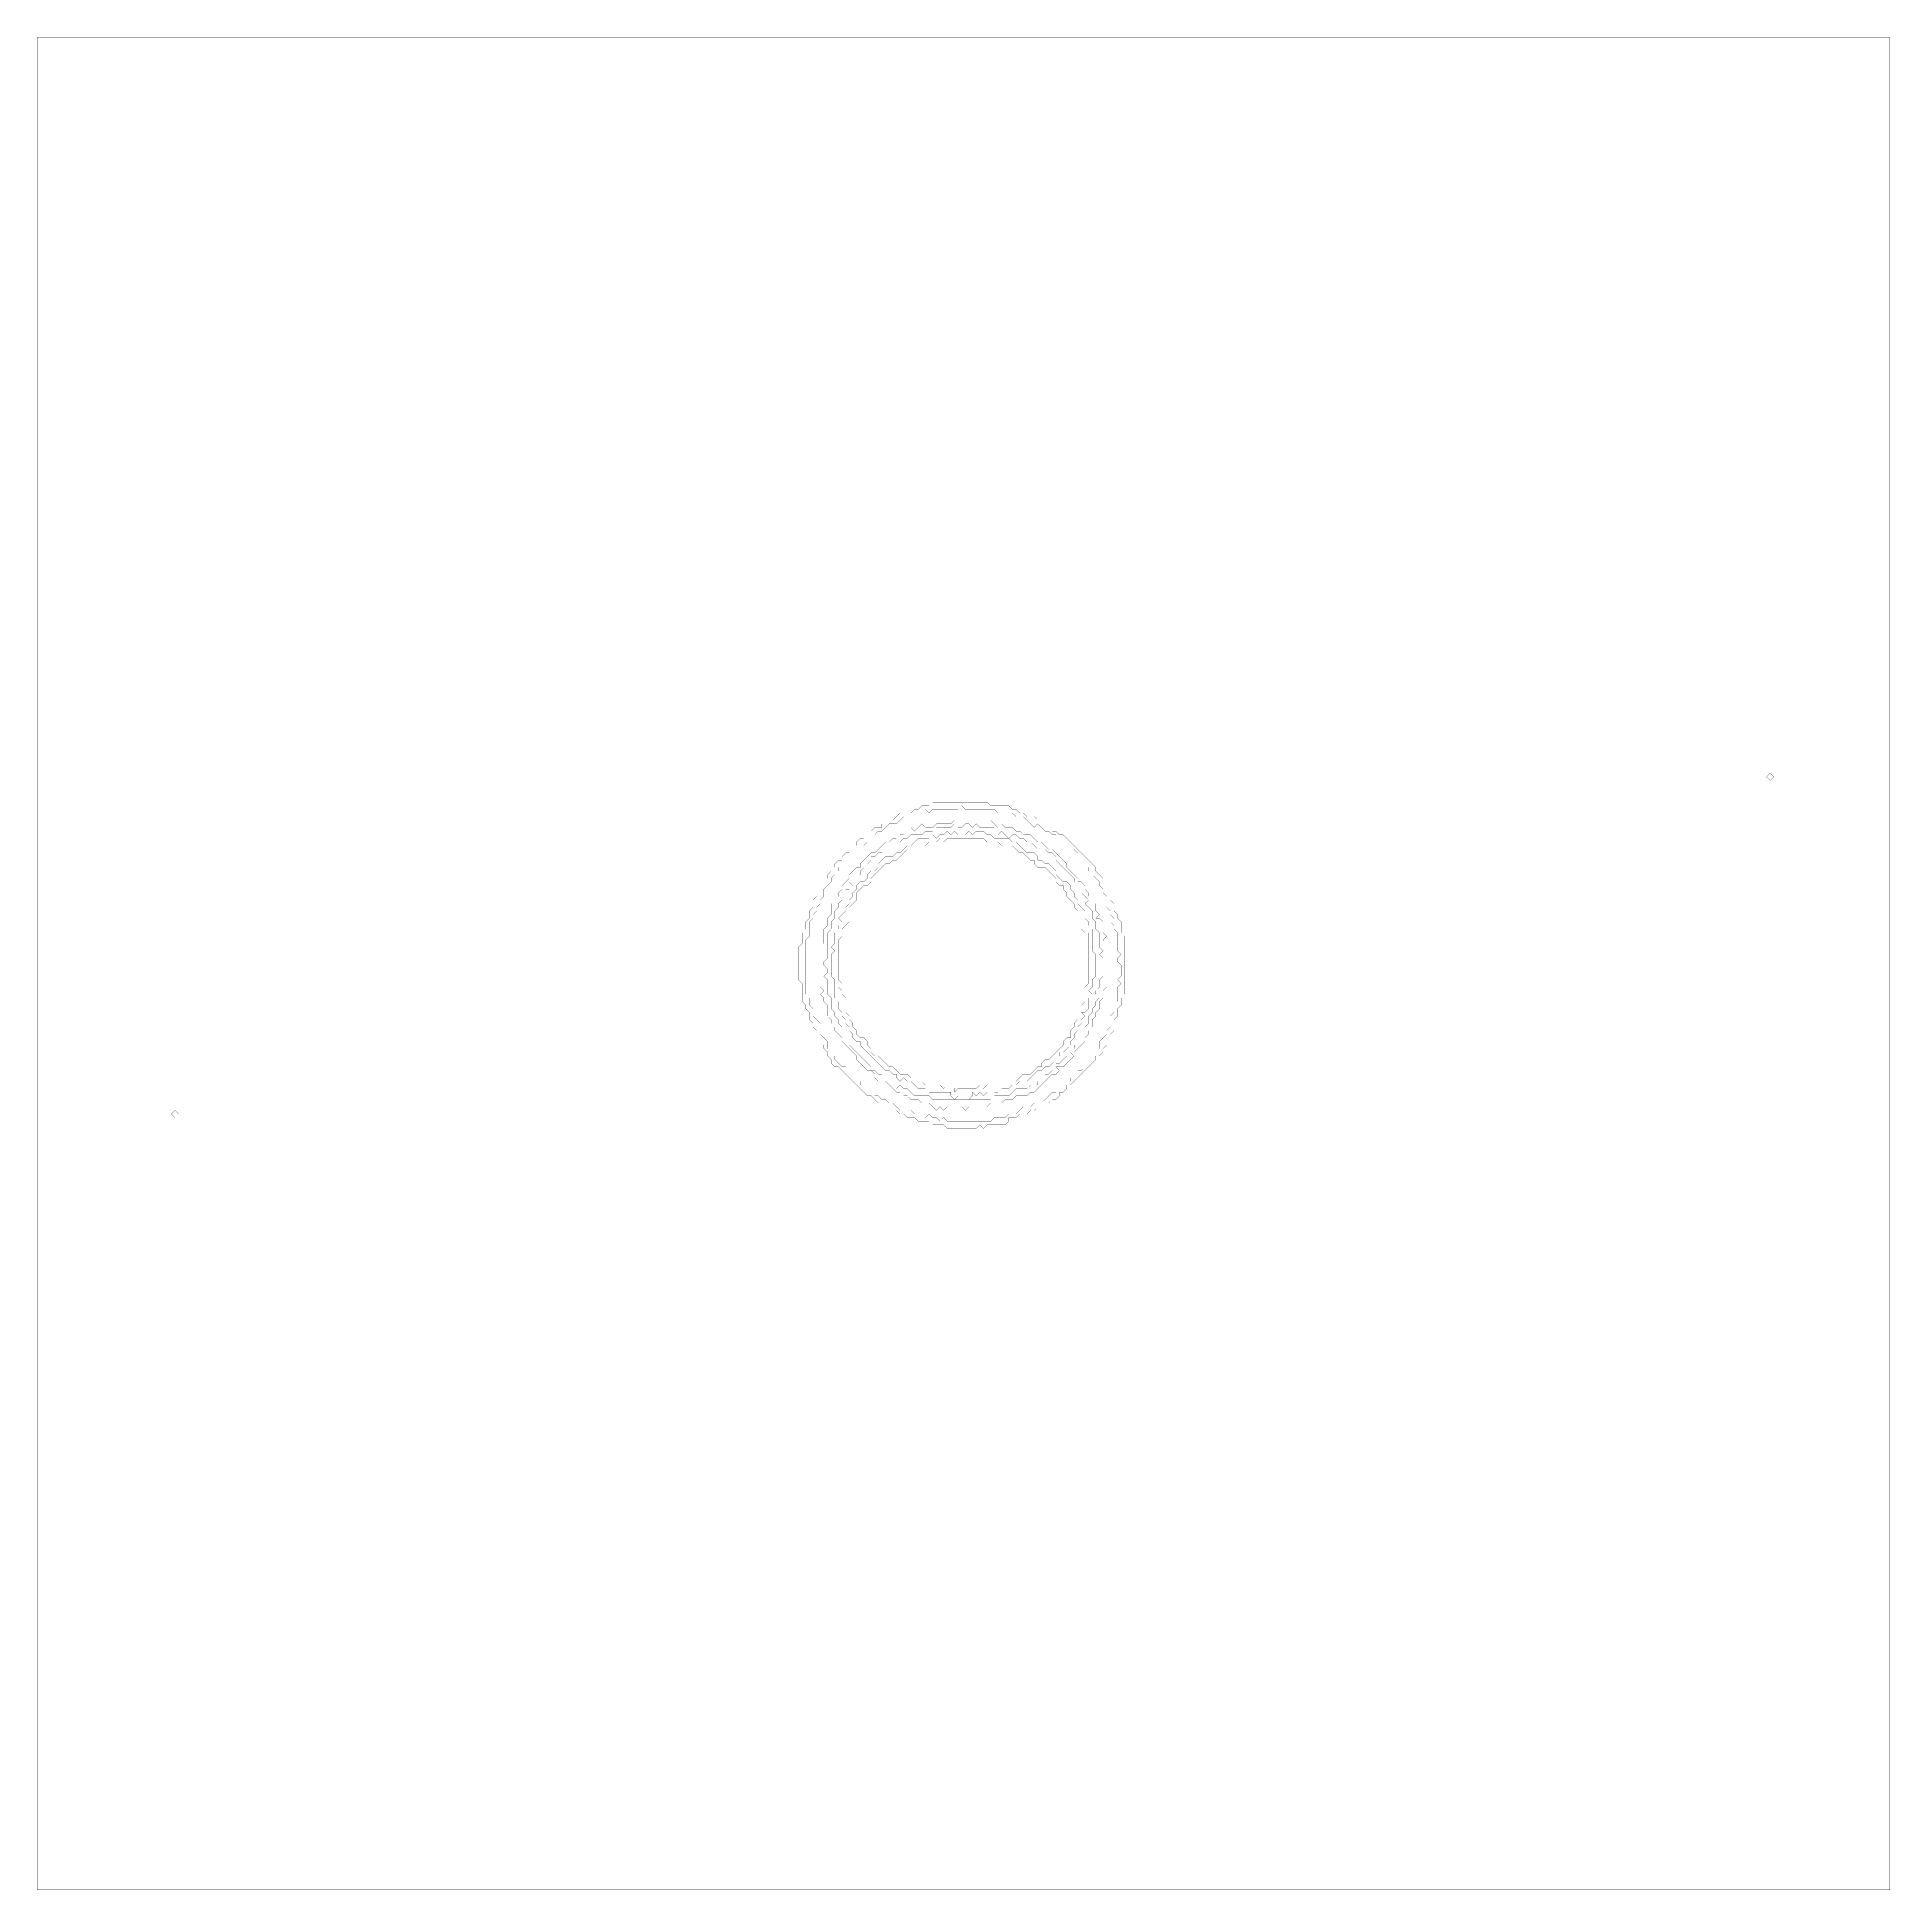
# Model space of a CAD drawing. Header units: metres. Extents: x 0 to 4996, y -4996 to 0.
import ezdxf

# ---------------------------------------------------------------- set-up
doc = ezdxf.new("R2010")
doc.units = ezdxf.units.M
doc.layers.add('conductor', color=1, linetype='Continuous')
doc.layers.add('substrate', color=5, linetype='Continuous')

msp = doc.modelspace()

# ---------------------------------------------------------------- linework, layer by layer
at = {"layer": 'conductor', "const_width": 0.5}
for points in [[(2493.2, -2072.8), (2483.4, -2082.6), (2473.7, -2082.6), (2463.9, -2082.6), (2454.1, -2082.6), (2444.3, -2082.6), (2434.6, -2082.6), (2424.8, -2082.6), (2415, -2082.6), (2405.2, -2092.4), (2395.4, -2082.6), (2385.7, -2092.4), (2375.9, -2102.1), (2366.1, -2102.1), (2356.3, -2102.1), (2346.6, -2102.1), (2336.8, -2102.1), (2327, -2111.9), (2317.2, -2121.7), (2307.5, -2121.7), (2297.7, -2121.7), (2287.9, -2131.5), (2278.1, -2141.2), (2268.3, -2141.2), (2258.6, -2151), (2248.8, -2160.8), (2239, -2170.6), (2229.2, -2180.3), (2219.5, -2180.3), (2209.7, -2190.1), (2199.9, -2199.9), (2190.1, -2209.7), (2180.3, -2219.5), (2170.6, -2229.2), (2160.8, -2239), (2160.8, -2248.8), (2151, -2258.6), (2141.2, -2268.3), (2141.2, -2278.1), (2131.5, -2287.9), (2121.7, -2297.7), (2121.7, -2307.5), (2121.7, -2317.2), (2111.9, -2327), (2111.9, -2336.8), (2102.1, -2346.6), (2102.1, -2356.3), (2092.4, -2366.1), (2092.4, -2375.9), (2082.6, -2385.7), (2082.6, -2395.4), (2082.6, -2405.2), (2082.6, -2415), (2082.6, -2424.8), (2072.8, -2434.6), (2072.8, -2444.3), (2072.8, -2454.1), (2072.8, -2463.9), (2072.8, -2473.7), (2072.8, -2483.4), (2072.8, -2493.2), (2072.8, -2503), (2072.8, -2512.8), (2072.8, -2522.6), (2072.8, -2532.3), (2072.8, -2542.1), (2072.8, -2551.9), (2072.8, -2561.7), (2072.8, -2571.4), (2072.8, -2581.2), (2082.6, -2591), (2082.6, -2600.8), (2082.6, -2610.6), (2092.4, -2620.3), (2092.4, -2630.1), (2092.4, -2639.9), (2102.1, -2649.7), (2111.9, -2659.4), (2111.9, -2669.2), (2111.9, -2679), (2111.9, -2688.8), (2121.7, -2698.5), (2131.5, -2708.3), (2131.5, -2718.1), (2131.5, -2727.9), (2141.2, -2737.7), (2151, -2747.4), (2151, -2757.2), (2160.8, -2767), (2170.6, -2776.8), (2180.3, -2776.8), (2190.1, -2786.5), (2199.9, -2796.3), (2209.7, -2806.1), (2219.5, -2815.9), (2219.5, -2825.7), (2229.2, -2825.7), (2239, -2835.4), (2248.8, -2845.2), (2258.6, -2855), (2268.3, -2855), (2278.1, -2864.8), (2287.9, -2864.8), (2297.7, -2874.5), (2307.5, -2874.5), (2317.2, -2884.3), (2327, -2894.1), (2336.8, -2894.1), (2346.6, -2894.1), (2356.3, -2894.1), (2366.1, -2903.9), (2375.9, -2903.9), (2385.7, -2903.9), (2395.4, -2913.6), (2405.2, -2903.9), (2415, -2913.6), (2424.8, -2913.6), (2434.6, -2923.4), (2444.3, -2913.6), (2454.1, -2923.4), (2463.9, -2923.4), (2473.7, -2923.4), (2483.4, -2923.4), (2493.2, -2923.4), (2503, -2923.4), (2512.8, -2923.4), (2522.6, -2923.4), (2532.3, -2923.4), (2542.1, -2923.4), (2551.9, -2923.4), (2561.7, -2923.4), (2571.4, -2923.4), (2581.2, -2913.6), (2591, -2913.6), (2600.8, -2913.6), (2610.6, -2913.6), (2620.3, -2903.9), (2630.1, -2903.9), (2639.9, -2903.9), (2649.7, -2894.1), (2659.4, -2884.3), (2669.2, -2884.3), (2679, -2884.3), (2688.8, -2874.5), (2698.5, -2874.5), (2708.3, -2874.5), (2718.1, -2864.8), (2727.9, -2855), (2737.7, -2845.2), (2747.4, -2845.2), (2757.2, -2835.4), (2767, -2825.7), (2776.8, -2815.9), (2786.5, -2815.9), (2786.5, -2806.1), (2796.3, -2796.3), (2806.1, -2786.5), (2815.9, -2786.5), (2825.7, -2776.8), (2825.7, -2767), (2835.4, -2757.2), (2845.2, -2747.4), (2855, -2737.7), (2864.8, -2727.9), (2864.8, -2718.1), (2864.8, -2708.3), (2874.5, -2698.5), (2884.3, -2688.8), (2884.3, -2679), (2894.1, -2669.2), (2894.1, -2659.4), (2894.1, -2649.7), (2894.1, -2639.9), (2903.9, -2630.1), (2903.9, -2620.3), (2903.9, -2610.6), (2913.6, -2600.8), (2913.6, -2591), (2913.6, -2581.2), (2913.6, -2571.4), (2913.6, -2561.7), (2923.4, -2551.9), (2913.6, -2542.1), (2923.4, -2532.3), (2923.4, -2522.6), (2923.4, -2512.8), (2923.4, -2503), (2913.6, -2493.2), (2913.6, -2483.4), (2923.4, -2473.7), (2913.6, -2463.9), (2913.6, -2454.1), (2913.6, -2444.3), (2913.6, -2434.6), (2913.6, -2424.8), (2913.6, -2415), (2903.9, -2405.2), (2903.9, -2395.4), (2894.1, -2385.7), (2903.9, -2375.9), (2894.1, -2366.1), (2894.1, -2356.3), (2884.3, -2346.6), (2884.3, -2336.8), (2884.3, -2327), (2884.3, -2317.2), (2874.5, -2307.5), (2874.5, -2297.7), (2864.8, -2287.9), (2864.8, -2278.1), (2855, -2268.3), (2845.2, -2258.6), (2835.4, -2248.8), (2835.4, -2239), (2825.7, -2229.2), (2815.9, -2219.5), (2806.1, -2209.7), (2806.1, -2199.9), (2796.3, -2190.1), (2786.5, -2190.1), (2776.8, -2180.3), (2767, -2170.6), (2757.2, -2160.8), (2747.4, -2151), (2737.7, -2151), (2727.9, -2141.2), (2718.1, -2141.2), (2708.3, -2131.5), (2698.5, -2121.7), (2688.8, -2131.5), (2679, -2121.7), (2669.2, -2111.9), (2659.4, -2102.1), (2649.7, -2102.1), (2639.9, -2102.1), (2630.1, -2092.4), (2620.3, -2092.4), (2610.6, -2092.4), (2600.8, -2092.4), (2591, -2092.4), (2581.2, -2082.6), (2571.4, -2082.6), (2561.7, -2082.6), (2551.9, -2082.6), (2542.1, -2082.6), (2532.3, -2082.6), (2522.6, -2082.6), (2512.8, -2082.6), (2503, -2082.6)], [(2463.9, -2121.7), (2473.7, -2111.9), (2483.4, -2111.9), (2493.2, -2111.9), (2503, -2111.9), (2512.8, -2111.9), (2522.6, -2111.9), (2532.3, -2111.9), (2542.1, -2111.9), (2551.9, -2111.9), (2561.7, -2111.9), (2571.4, -2111.9), (2581.2, -2121.7), (2591, -2131.5), (2600.8, -2121.7), (2610.6, -2131.5), (2620.3, -2131.5), (2630.1, -2131.5), (2639.9, -2141.2), (2649.7, -2141.2), (2659.4, -2151), (2669.2, -2151), (2679, -2151), (2688.8, -2160.8), (2698.5, -2170.6), (2708.3, -2170.6), (2718.1, -2180.3), (2727.9, -2190.1), (2737.7, -2190.1), (2747.4, -2199.9), (2757.2, -2209.7), (2767, -2219.5), (2776.8, -2229.2), (2776.8, -2239), (2786.5, -2248.8), (2796.3, -2258.6), (2806.1, -2268.3), (2806.1, -2278.1), (2815.9, -2278.1), (2825.7, -2287.9), (2825.7, -2297.7), (2835.4, -2307.5), (2835.4, -2317.2), (2845.2, -2327), (2855, -2336.8), (2855, -2346.6), (2855, -2356.3), (2864.8, -2366.1), (2855, -2375.9), (2864.8, -2375.9), (2874.5, -2385.7), (2874.5, -2395.4), (2874.5, -2405.2), (2874.5, -2415), (2884.3, -2424.8), (2874.5, -2434.6), (2884.3, -2444.3), (2884.3, -2454.1), (2884.3, -2463.9), (2884.3, -2473.7), (2884.3, -2483.4), (2884.3, -2493.2), (2884.3, -2503), (2884.3, -2512.8), (2884.3, -2522.6), (2884.3, -2532.3), (2884.3, -2542.1), (2884.3, -2551.9), (2884.3, -2561.7), (2874.5, -2571.4), (2874.5, -2581.2), (2874.5, -2591), (2864.8, -2600.8), (2864.8, -2610.6), (2864.8, -2620.3), (2855, -2630.1), (2855, -2639.9), (2845.2, -2649.7), (2845.2, -2659.4), (2845.2, -2669.2), (2835.4, -2679), (2835.4, -2688.8), (2825.7, -2698.5), (2825.7, -2708.3), (2815.9, -2718.1), (2806.1, -2727.9), (2796.3, -2737.7), (2786.5, -2737.7), (2796.3, -2747.4), (2786.5, -2757.2), (2776.8, -2767), (2767, -2776.8), (2757.2, -2776.8), (2747.4, -2776.8), (2757.2, -2786.5), (2747.4, -2796.3), (2737.7, -2796.3), (2727.9, -2806.1), (2718.1, -2815.9), (2708.3, -2825.7), (2698.5, -2835.4), (2688.8, -2845.2), (2679, -2845.2), (2669.2, -2855), (2659.4, -2855), (2649.7, -2855), (2639.9, -2855), (2630.1, -2864.8), (2620.3, -2864.8), (2610.6, -2864.8), (2600.8, -2874.5), (2591, -2874.5), (2581.2, -2874.5), (2571.4, -2874.5), (2561.7, -2884.3), (2551.9, -2884.3), (2542.1, -2884.3), (2532.3, -2884.3), (2522.6, -2884.3), (2512.8, -2884.3), (2503, -2894.1), (2493.2, -2884.3), (2483.4, -2884.3), (2473.7, -2884.3), (2463.9, -2894.1), (2454.1, -2884.3), (2444.3, -2894.1), (2434.6, -2884.3), (2424.8, -2894.1), (2415, -2884.3), (2405.2, -2874.5), (2395.4, -2874.5), (2385.7, -2874.5), (2375.9, -2864.8), (2366.1, -2864.8), (2356.3, -2864.8), (2346.6, -2855), (2336.8, -2855), (2327, -2845.2), (2317.2, -2845.2), (2307.5, -2835.4), (2297.7, -2825.7), (2287.9, -2815.9), (2278.1, -2815.9), (2268.3, -2815.9), (2258.6, -2806.1), (2258.6, -2796.3), (2248.8, -2786.5), (2239, -2786.5), (2229.2, -2776.8), (2219.5, -2767), (2209.7, -2757.2), (2209.7, -2747.4), (2199.9, -2737.7), (2190.1, -2727.9), (2180.3, -2718.1), (2170.6, -2708.3), (2170.6, -2698.5), (2160.8, -2688.8), (2151, -2679), (2151, -2669.2), (2141.2, -2659.4), (2141.2, -2649.7), (2131.5, -2639.9), (2131.5, -2630.1), (2131.5, -2620.3), (2131.5, -2610.6), (2121.7, -2600.8), (2121.7, -2591), (2111.9, -2581.2), (2121.7, -2571.4), (2111.9, -2561.7), (2111.9, -2551.9), (2111.9, -2542.1), (2111.9, -2532.3), (2111.9, -2522.6), (2111.9, -2512.8), (2111.9, -2503), (2111.9, -2493.2), (2111.9, -2483.4), (2111.9, -2473.7), (2111.9, -2463.9), (2111.9, -2454.1), (2121.7, -2444.3), (2121.7, -2434.6), (2121.7, -2424.8), (2121.7, -2415), (2121.7, -2405.2), (2131.5, -2395.4), (2131.5, -2385.7), (2131.5, -2375.9), (2141.2, -2366.1), (2141.2, -2356.3), (2141.2, -2346.6), (2141.2, -2336.8), (2151, -2327), (2160.8, -2317.2), (2160.8, -2307.5), (2170.6, -2297.7), (2170.6, -2287.9), (2180.3, -2278.1), (2190.1, -2268.3), (2190.1, -2258.6), (2199.9, -2248.8), (2209.7, -2239), (2219.5, -2239), (2219.5, -2229.2), (2229.2, -2219.5), (2239, -2209.7), (2248.8, -2199.9), (2258.6, -2199.9), (2268.3, -2190.1), (2278.1, -2180.3), (2287.9, -2170.6), (2297.7, -2170.6), (2307.5, -2160.8), (2317.2, -2160.8), (2327, -2151), (2336.8, -2151), (2346.6, -2141.2), (2356.3, -2131.5), (2366.1, -2141.2), (2375.9, -2131.5), (2385.7, -2121.7), (2395.4, -2131.5), (2405.2, -2131.5), (2415, -2131.5), (2424.8, -2121.7), (2434.6, -2121.7), (2444.3, -2121.7), (2454.1, -2121.7)], [(2434.6, -2160.8), (2424.8, -2170.6), (2415, -2170.6), (2405.2, -2170.6), (2395.4, -2180.3), (2385.7, -2180.3), (2375.9, -2180.3), (2366.1, -2190.1), (2356.3, -2190.1), (2346.6, -2190.1), (2336.8, -2199.9), (2327, -2209.7), (2317.2, -2219.5), (2307.5, -2219.5), (2297.7, -2229.2), (2287.9, -2229.2), (2278.1, -2239), (2268.3, -2248.8), (2258.6, -2258.6), (2248.8, -2268.3), (2248.8, -2278.1), (2239, -2287.9), (2229.2, -2287.9), (2219.5, -2297.7), (2209.7, -2307.5), (2209.7, -2317.2), (2209.7, -2327), (2199.9, -2336.8), (2190.1, -2346.6), (2190.1, -2356.3), (2190.1, -2366.1), (2180.3, -2375.9), (2190.1, -2385.7), (2180.3, -2395.4), (2170.6, -2405.2), (2170.6, -2415), (2170.6, -2424.8), (2160.8, -2434.6), (2160.8, -2444.3), (2160.8, -2454.1), (2160.8, -2463.9), (2160.8, -2473.7), (2160.8, -2483.4), (2160.8, -2493.2), (2160.8, -2503), (2160.8, -2512.8), (2160.8, -2522.6), (2160.8, -2532.3), (2160.8, -2542.1), (2170.6, -2551.9), (2160.8, -2561.7), (2170.6, -2571.4), (2170.6, -2581.2), (2180.3, -2591), (2180.3, -2600.8), (2180.3, -2610.6), (2180.3, -2620.3), (2180.3, -2630.1), (2190.1, -2639.9), (2190.1, -2649.7), (2199.9, -2659.4), (2199.9, -2669.2), (2209.7, -2679), (2209.7, -2688.8), (2219.5, -2698.5), (2229.2, -2698.5), (2239, -2708.3), (2239, -2718.1), (2248.8, -2727.9), (2248.8, -2737.7), (2258.6, -2747.4), (2268.3, -2747.4), (2278.1, -2757.2), (2287.9, -2767), (2297.7, -2776.8), (2307.5, -2776.8), (2317.2, -2786.5), (2327, -2796.3), (2336.8, -2796.3), (2346.6, -2796.3), (2356.3, -2806.1), (2366.1, -2806.1), (2375.9, -2806.1), (2385.7, -2815.9), (2395.4, -2825.7), (2405.2, -2825.7), (2415, -2825.7), (2424.8, -2825.7), (2434.6, -2825.7), (2444.3, -2835.4), (2454.1, -2825.7), (2463.9, -2825.7), (2473.7, -2835.4), (2473.7, -2845.2), (2483.4, -2835.4), (2493.2, -2835.4), (2503, -2835.4), (2512.8, -2835.4), (2522.6, -2835.4), (2532.3, -2835.4), (2542.1, -2825.7), (2551.9, -2835.4), (2561.7, -2825.7), (2571.4, -2825.7), (2581.2, -2825.7), (2591, -2825.7), (2600.8, -2825.7), (2610.6, -2825.7), (2620.3, -2815.9), (2630.1, -2815.9), (2639.9, -2815.9), (2649.7, -2806.1), (2659.4, -2796.3), (2669.2, -2796.3), (2679, -2796.3), (2688.8, -2786.5), (2698.5, -2776.8), (2708.3, -2776.8), (2708.3, -2767), (2718.1, -2757.2), (2727.9, -2757.2), (2737.7, -2747.4), (2747.4, -2737.7), (2757.2, -2727.9), (2767, -2718.1), (2767, -2708.3), (2776.8, -2698.5), (2786.5, -2698.5), (2786.5, -2688.8), (2786.5, -2679), (2796.3, -2669.2), (2796.3, -2659.4), (2806.1, -2649.7), (2806.1, -2639.9), (2806.1, -2630.1), (2815.9, -2620.3), (2815.9, -2610.6), (2825.7, -2600.8), (2825.7, -2591), (2825.7, -2581.2), (2825.7, -2571.4), (2825.7, -2561.7), (2835.4, -2551.9), (2835.4, -2542.1), (2835.4, -2532.3), (2835.4, -2522.6), (2835.4, -2512.8), (2835.4, -2503), (2835.4, -2493.2), (2835.4, -2483.4), (2835.4, -2473.7), (2835.4, -2463.9), (2835.4, -2454.1), (2835.4, -2444.3), (2835.4, -2434.6), (2835.4, -2424.8), (2835.4, -2415), (2825.7, -2415), (2815.9, -2405.2), (2815.9, -2395.4), (2815.9, -2385.7), (2815.9, -2375.9), (2806.1, -2366.1), (2806.1, -2356.3), (2796.3, -2346.6), (2796.3, -2336.8), (2786.5, -2327), (2776.8, -2317.2), (2776.8, -2307.5), (2767, -2297.7), (2767, -2287.9), (2757.2, -2287.9), (2747.4, -2278.1), (2747.4, -2268.3), (2737.7, -2258.6), (2727.9, -2248.8), (2718.1, -2239), (2708.3, -2239), (2698.5, -2239), (2688.8, -2229.2), (2688.8, -2219.5), (2679, -2219.5), (2669.2, -2209.7), (2659.4, -2199.9), (2649.7, -2199.9), (2639.9, -2190.1), (2630.1, -2180.3), (2620.3, -2180.3), (2610.6, -2180.3), (2600.8, -2180.3), (2591, -2170.6), (2581.2, -2170.6), (2571.4, -2170.6), (2561.7, -2170.6), (2551.9, -2160.8), (2542.1, -2160.8), (2532.3, -2160.8), (2522.6, -2160.8), (2512.8, -2160.8), (2503, -2160.8), (2493.2, -2160.8), (2483.4, -2160.8), (2473.7, -2160.8), (2463.9, -2160.8), (2454.1, -2160.8), (2444.3, -2170.6)]]:
    msp.add_lwpolyline(points, close=True, dxfattribs=at)
at = {"layer": 'substrate', "const_width": 0.5}
for points in [[(0, 0), (0, -9.8), (0, -19.6), (0, -29.3), (0, -39.1), (0, -48.9), (0, -58.7), (0, -68.4), (0, -78.2), (0, -88), (0, -97.8), (0, -107.6), (0, -117.3), (0, -127.1), (0, -136.9), (0, -146.7), (0, -156.4), (0, -166.2), (0, -176), (0, -185.8), (0, -195.5), (0, -205.3), (0, -215.1), (0, -224.9), (0, -234.7), (0, -244.4), (0, -254.2), (0, -264), (0, -273.8), (0, -283.5), (0, -293.3), (0, -303.1), (0, -312.9), (0, -322.7), (0, -332.4), (0, -342.2), (0, -352), (0, -361.8), (0, -371.5), (0, -381.3), (0, -391.1), (0, -400.9), (0, -410.6), (0, -420.4), (0, -430.2), (0, -440), (0, -449.8), (0, -459.5), (0, -469.3), (0, -479.1), (0, -488.9), (0, -498.6), (0, -508.4), (0, -518.2), (0, -528), (0, -537.8), (0, -547.5), (0, -557.3), (0, -567.1), (0, -576.9), (0, -586.6), (0, -596.4), (0, -606.2), (0, -616), (0, -625.8), (0, -635.5), (0, -645.3), (0, -655.1), (0, -664.9), (0, -674.6), (0, -684.4), (0, -694.2), (0, -704), (0, -713.7), (0, -723.5), (0, -733.3), (0, -743.1), (0, -752.9), (0, -762.6), (0, -772.4), (0, -782.2), (0, -792), (0, -801.7), (0, -811.5), (0, -821.3), (0, -831.1), (0, -840.9), (0, -850.6), (0, -860.4), (0, -870.2), (0, -880), (0, -889.7), (0, -899.5), (0, -909.3), (0, -919.1), (0, -928.8), (0, -938.6), (0, -948.4), (0, -958.2), (0, -968), (0, -977.7), (0, -987.5), (0, -997.3), (0, -1007.1), (0, -1016.8), (0, -1026.6), (0, -1036.4), (0, -1046.2), (0, -1056), (0, -1065.7), (0, -1075.5), (0, -1085.3), (0, -1095.1), (0, -1104.8), (0, -1114.6), (0, -1124.4), (0, -1134.2), (0, -1143.9), (0, -1153.7), (0, -1163.5), (0, -1173.3), (0, -1183.1), (0, -1192.8), (0, -1202.6), (0, -1212.4), (0, -1222.2), (0, -1231.9), (0, -1241.7), (0, -1251.5), (0, -1261.3), (0, -1271.1), (0, -1280.8), (0, -1290.6), (0, -1300.4), (0, -1310.2), (0, -1319.9), (0, -1329.7), (0, -1339.5), (0, -1349.3), (0, -1359.1), (0, -1368.8), (0, -1378.6), (0, -1388.4), (0, -1398.2), (0, -1407.9), (0, -1417.7), (0, -1427.5), (0, -1437.3), (0, -1447), (0, -1456.8), (0, -1466.6), (0, -1476.4), (0, -1486.2), (0, -1495.9), (0, -1505.7), (0, -1515.5), (0, -1525.3), (0, -1535), (0, -1544.8), (0, -1554.6), (0, -1564.4), (0, -1574.2), (0, -1583.9), (0, -1593.7), (0, -1603.5), (0, -1613.3), (0, -1623), (0, -1632.8), (0, -1642.6), (0, -1652.4), (0, -1662.1), (0, -1671.9), (0, -1681.7), (0, -1691.5), (0, -1701.3), (0, -1711), (0, -1720.8), (0, -1730.6), (0, -1740.4), (0, -1750.1), (0, -1759.9), (0, -1769.7), (0, -1779.5), (0, -1789.3), (0, -1799), (0, -1808.8), (0, -1818.6), (0, -1828.4), (0, -1838.1), (0, -1847.9), (0, -1857.7), (0, -1867.5), (0, -1877.2), (0, -1887), (0, -1896.8), (0, -1906.6), (0, -1916.4), (0, -1926.1), (0, -1935.9), (0, -1945.7), (0, -1955.5), (0, -1965.2), (0, -1975), (0, -1984.8), (0, -1994.6), (0, -2004.4), (0, -2014.1), (0, -2023.9), (0, -2033.7), (0, -2043.5), (0, -2053.2), (0, -2063), (0, -2072.8), (0, -2082.6), (0, -2092.4), (0, -2102.1), (0, -2111.9), (0, -2121.7), (0, -2131.5), (0, -2141.2), (0, -2151), (0, -2160.8), (0, -2170.6), (0, -2180.3), (0, -2190.1), (0, -2199.9), (0, -2209.7), (0, -2219.5), (0, -2229.2), (0, -2239), (0, -2248.8), (0, -2258.6), (0, -2268.3), (0, -2278.1), (0, -2287.9), (0, -2297.7), (0, -2307.5), (0, -2317.2), (0, -2327), (0, -2336.8), (0, -2346.6), (0, -2356.3), (0, -2366.1), (0, -2375.9), (0, -2385.7), (0, -2395.4), (0, -2405.2), (0, -2415), (0, -2424.8), (0, -2434.6), (0, -2444.3), (0, -2454.1), (0, -2463.9), (0, -2473.7), (0, -2483.4), (0, -2493.2), (0, -2503), (0, -2512.8), (0, -2522.6), (0, -2532.3), (0, -2542.1), (0, -2551.9), (0, -2561.7), (0, -2571.4), (0, -2581.2), (0, -2591), (0, -2600.8), (0, -2610.6), (0, -2620.3), (0, -2630.1), (0, -2639.9), (0, -2649.7), (0, -2659.4), (0, -2669.2), (0, -2679), (0, -2688.8), (0, -2698.5), (0, -2708.3), (0, -2718.1), (0, -2727.9), (0, -2737.7), (0, -2747.4), (0, -2757.2), (0, -2767), (0, -2776.8), (0, -2786.5), (0, -2796.3), (0, -2806.1), (0, -2815.9), (0, -2825.7), (0, -2835.4), (0, -2845.2), (0, -2855), (0, -2864.8), (0, -2874.5), (0, -2884.3), (0, -2894.1), (0, -2903.9), (0, -2913.6), (0, -2923.4), (0, -2933.2), (0, -2943), (0, -2952.8), (0, -2962.5), (0, -2972.3), (0, -2982.1), (0, -2991.9), (0, -3001.6), (0, -3011.4), (0, -3021.2), (0, -3031), (0, -3040.8), (0, -3050.5), (0, -3060.3), (0, -3070.1), (0, -3079.9), (0, -3089.6), (0, -3099.4), (0, -3109.2), (0, -3119), (0, -3128.8), (0, -3138.5), (0, -3148.3), (0, -3158.1), (0, -3167.9), (0, -3177.6), (0, -3187.4), (0, -3197.2), (0, -3207), (0, -3216.7), (0, -3226.5), (0, -3236.3), (0, -3246.1), (0, -3255.9), (0, -3265.6), (0, -3275.4), (0, -3285.2), (0, -3295), (0, -3304.7), (0, -3314.5), (0, -3324.3), (0, -3334.1), (0, -3343.9), (0, -3353.6), (0, -3363.4), (0, -3373.2), (0, -3383), (0, -3392.7), (0, -3402.5), (0, -3412.3), (0, -3422.1), (0, -3431.8), (0, -3441.6), (0, -3451.4), (0, -3461.2), (0, -3471), (0, -3480.7), (0, -3490.5), (0, -3500.3), (0, -3510.1), (0, -3519.8), (0, -3529.6), (0, -3539.4), (0, -3549.2), (0, -3559), (0, -3568.7), (0, -3578.5), (0, -3588.3), (0, -3598.1), (0, -3607.8), (0, -3617.6), (0, -3627.4), (0, -3637.2), (0, -3646.9), (0, -3656.7), (0, -3666.5), (0, -3676.3), (0, -3686.1), (0, -3695.8), (0, -3705.6), (0, -3715.4), (0, -3725.2), (0, -3734.9), (0, -3744.7), (0, -3754.5), (0, -3764.3), (0, -3774.1), (0, -3783.8), (0, -3793.6), (0, -3803.4), (0, -3813.2), (0, -3822.9), (0, -3832.7), (0, -3842.5), (0, -3852.3), (0, -3862.1), (0, -3871.8), (0, -3881.6), (0, -3891.4), (0, -3901.2), (0, -3910.9), (0, -3920.7), (0, -3930.5), (0, -3940.3), (0, -3950), (0, -3959.8), (0, -3969.6), (0, -3979.4), (0, -3989.2), (0, -3998.9), (0, -4008.7), (0, -4018.5), (0, -4028.3), (0, -4038), (0, -4047.8), (0, -4057.6), (0, -4067.4), (0, -4077.2), (0, -4086.9), (0, -4096.7), (0, -4106.5), (0, -4116.3), (0, -4126), (0, -4135.8), (0, -4145.6), (0, -4155.4), (0, -4165.1), (0, -4174.9), (0, -4184.7), (0, -4194.5), (0, -4204.3), (0, -4214), (0, -4223.8), (0, -4233.6), (0, -4243.4), (0, -4253.1), (0, -4262.9), (0, -4272.7), (0, -4282.5), (0, -4292.3), (0, -4302), (0, -4311.8), (0, -4321.6), (0, -4331.4), (0, -4341.1), (0, -4350.9), (0, -4360.7), (0, -4370.5), (0, -4380.2), (0, -4390), (0, -4399.8), (0, -4409.6), (0, -4419.4), (0, -4429.1), (0, -4438.9), (0, -4448.7), (0, -4458.5), (0, -4468.2), (0, -4478), (0, -4487.8), (0, -4497.6), (0, -4507.4), (0, -4517.1), (0, -4526.9), (0, -4536.7), (0, -4546.5), (0, -4556.2), (0, -4566), (0, -4575.8), (0, -4585.6), (0, -4595.4), (0, -4605.1), (0, -4614.9), (0, -4624.7), (0, -4634.5), (0, -4644.2), (0, -4654), (0, -4663.8), (0, -4673.6), (0, -4683.3), (0, -4693.1), (0, -4702.9), (0, -4712.7), (0, -4722.5), (0, -4732.2), (0, -4742), (0, -4751.8), (0, -4761.6), (0, -4771.3), (0, -4781.1), (0, -4790.9), (0, -4800.7), (0, -4810.5), (0, -4820.2), (0, -4830), (0, -4839.8), (0, -4849.6), (0, -4859.3), (0, -4869.1), (0, -4878.9), (0, -4888.7), (0, -4898.4), (0, -4908.2), (0, -4918), (0, -4927.8), (0, -4937.6), (0, -4947.3), (0, -4957.1), (0, -4966.9), (0, -4976.7), (0, -4986.4), (0, -4996.2), (9.8, -4996.2), (19.6, -4996.2), (29.3, -4996.2), (39.1, -4996.2), (48.9, -4996.2), (58.7, -4996.2), (68.4, -4996.2), (78.2, -4996.2), (88, -4996.2), (97.8, -4996.2), (107.6, -4996.2), (117.3, -4996.2), (127.1, -4996.2), (136.9, -4996.2), (146.7, -4996.2), (156.4, -4996.2), (166.2, -4996.2), (176, -4996.2), (185.8, -4996.2), (195.5, -4996.2), (205.3, -4996.2), (215.1, -4996.2), (224.9, -4996.2), (234.7, -4996.2), (244.4, -4996.2), (254.2, -4996.2), (264, -4996.2), (273.8, -4996.2), (283.5, -4996.2), (293.3, -4996.2), (303.1, -4996.2), (312.9, -4996.2), (322.7, -4996.2), (332.4, -4996.2), (342.2, -4996.2), (352, -4996.2), (361.8, -4996.2), (371.5, -4996.2), (381.3, -4996.2), (391.1, -4996.2), (400.9, -4996.2), (410.6, -4996.2), (420.4, -4996.2), (430.2, -4996.2), (440, -4996.2), (449.8, -4996.2), (459.5, -4996.2), (469.3, -4996.2), (479.1, -4996.2), (488.9, -4996.2), (498.6, -4996.2), (508.4, -4996.2), (518.2, -4996.2), (528, -4996.2), (537.8, -4996.2), (547.5, -4996.2), (557.3, -4996.2), (567.1, -4996.2), (576.9, -4996.2), (586.6, -4996.2), (596.4, -4996.2), (606.2, -4996.2), (616, -4996.2), (625.8, -4996.2), (635.5, -4996.2), (645.3, -4996.2), (655.1, -4996.2), (664.9, -4996.2), (674.6, -4996.2), (684.4, -4996.2), (694.2, -4996.2), (704, -4996.2), (713.7, -4996.2), (723.5, -4996.2), (733.3, -4996.2), (743.1, -4996.2), (752.9, -4996.2), (762.6, -4996.2), (772.4, -4996.2), (782.2, -4996.2), (792, -4996.2), (801.7, -4996.2), (811.5, -4996.2), (821.3, -4996.2), (831.1, -4996.2), (840.9, -4996.2), (850.6, -4996.2), (860.4, -4996.2), (870.2, -4996.2), (880, -4996.2), (889.7, -4996.2), (899.5, -4996.2), (909.3, -4996.2), (919.1, -4996.2), (928.8, -4996.2), (938.6, -4996.2), (948.4, -4996.2), (958.2, -4996.2), (968, -4996.2), (977.7, -4996.2), (987.5, -4996.2), (997.3, -4996.2), (1007.1, -4996.2), (1016.8, -4996.2), (1026.6, -4996.2), (1036.4, -4996.2), (1046.2, -4996.2), (1056, -4996.2), (1065.7, -4996.2), (1075.5, -4996.2), (1085.3, -4996.2), (1095.1, -4996.2), (1104.8, -4996.2), (1114.6, -4996.2), (1124.4, -4996.2), (1134.2, -4996.2), (1143.9, -4996.2), (1153.7, -4996.2), (1163.5, -4996.2), (1173.3, -4996.2), (1183.1, -4996.2), (1192.8, -4996.2), (1202.6, -4996.2), (1212.4, -4996.2), (1222.2, -4996.2), (1231.9, -4996.2), (1241.7, -4996.2), (1251.5, -4996.2), (1261.3, -4996.2), (1271.1, -4996.2), (1280.8, -4996.2), (1290.6, -4996.2), (1300.4, -4996.2), (1310.2, -4996.2), (1319.9, -4996.2), (1329.7, -4996.2), (1339.5, -4996.2), (1349.3, -4996.2), (1359.1, -4996.2), (1368.8, -4996.2), (1378.6, -4996.2), (1388.4, -4996.2), (1398.2, -4996.2), (1407.9, -4996.2), (1417.7, -4996.2), (1427.5, -4996.2), (1437.3, -4996.2), (1447, -4996.2), (1456.8, -4996.2), (1466.6, -4996.2), (1476.4, -4996.2), (1486.2, -4996.2), (1495.9, -4996.2), (1505.7, -4996.2), (1515.5, -4996.2), (1525.3, -4996.2), (1535, -4996.2), (1544.8, -4996.2), (1554.6, -4996.2), (1564.4, -4996.2), (1574.2, -4996.2), (1583.9, -4996.2), (1593.7, -4996.2), (1603.5, -4996.2), (1613.3, -4996.2), (1623, -4996.2), (1632.8, -4996.2), (1642.6, -4996.2), (1652.4, -4996.2), (1662.1, -4996.2), (1671.9, -4996.2), (1681.7, -4996.2), (1691.5, -4996.2), (1701.3, -4996.2), (1711, -4996.2), (1720.8, -4996.2), (1730.6, -4996.2), (1740.4, -4996.2), (1750.1, -4996.2), (1759.9, -4996.2), (1769.7, -4996.2), (1779.5, -4996.2), (1789.3, -4996.2), (1799, -4996.2), (1808.8, -4996.2), (1818.6, -4996.2), (1828.4, -4996.2), (1838.1, -4996.2), (1847.9, -4996.2), (1857.7, -4996.2), (1867.5, -4996.2), (1877.2, -4996.2), (1887, -4996.2), (1896.8, -4996.2), (1906.6, -4996.2), (1916.4, -4996.2), (1926.1, -4996.2), (1935.9, -4996.2), (1945.7, -4996.2), (1955.5, -4996.2), (1965.2, -4996.2), (1975, -4996.2), (1984.8, -4996.2), (1994.6, -4996.2), (2004.4, -4996.2), (2014.1, -4996.2), (2023.9, -4996.2), (2033.7, -4996.2), (2043.5, -4996.2), (2053.2, -4996.2), (2063, -4996.2), (2072.8, -4996.2), (2082.6, -4996.2), (2092.4, -4996.2), (2102.1, -4996.2), (2111.9, -4996.2), (2121.7, -4996.2), (2131.5, -4996.2), (2141.2, -4996.2), (2151, -4996.2), (2160.8, -4996.2), (2170.6, -4996.2), (2180.3, -4996.2), (2190.1, -4996.2), (2199.9, -4996.2), (2209.7, -4996.2), (2219.5, -4996.2), (2229.2, -4996.2), (2239, -4996.2), (2248.8, -4996.2), (2258.6, -4996.2), (2268.3, -4996.2), (2278.1, -4996.2), (2287.9, -4996.2), (2297.7, -4996.2), (2307.5, -4996.2), (2317.2, -4996.2), (2327, -4996.2), (2336.8, -4996.2), (2346.6, -4996.2), (2356.3, -4996.2), (2366.1, -4996.2), (2375.9, -4996.2), (2385.7, -4996.2), (2395.4, -4996.2), (2405.2, -4996.2), (2415, -4996.2), (2424.8, -4996.2), (2434.6, -4996.2), (2444.3, -4996.2), (2454.1, -4996.2), (2463.9, -4996.2), (2473.7, -4996.2), (2483.4, -4996.2), (2493.2, -4996.2), (2503, -4996.2), (2512.8, -4996.2), (2522.6, -4996.2), (2532.3, -4996.2), (2542.1, -4996.2), (2551.9, -4996.2), (2561.7, -4996.2), (2571.4, -4996.2), (2581.2, -4996.2), (2591, -4996.2), (2600.8, -4996.2), (2610.6, -4996.2), (2620.3, -4996.2), (2630.1, -4996.2), (2639.9, -4996.2), (2649.7, -4996.2), (2659.4, -4996.2), (2669.2, -4996.2), (2679, -4996.2), (2688.8, -4996.2), (2698.5, -4996.2), (2708.3, -4996.2), (2718.1, -4996.2), (2727.9, -4996.2), (2737.7, -4996.2), (2747.4, -4996.2), (2757.2, -4996.2), (2767, -4996.2), (2776.8, -4996.2), (2786.5, -4996.2), (2796.3, -4996.2), (2806.1, -4996.2), (2815.9, -4996.2), (2825.7, -4996.2), (2835.4, -4996.2), (2845.2, -4996.2), (2855, -4996.2), (2864.8, -4996.2), (2874.5, -4996.2), (2884.3, -4996.2), (2894.1, -4996.2), (2903.9, -4996.2), (2913.6, -4996.2), (2923.4, -4996.2), (2933.2, -4996.2), (2943, -4996.2), (2952.8, -4996.2), (2962.5, -4996.2), (2972.3, -4996.2), (2982.1, -4996.2), (2991.9, -4996.2), (3001.6, -4996.2), (3011.4, -4996.2), (3021.2, -4996.2), (3031, -4996.2), (3040.8, -4996.2), (3050.5, -4996.2), (3060.3, -4996.2), (3070.1, -4996.2), (3079.9, -4996.2), (3089.6, -4996.2), (3099.4, -4996.2), (3109.2, -4996.2), (3119, -4996.2), (3128.8, -4996.2), (3138.5, -4996.2), (3148.3, -4996.2), (3158.1, -4996.2), (3167.9, -4996.2), (3177.6, -4996.2), (3187.4, -4996.2), (3197.2, -4996.2), (3207, -4996.2), (3216.7, -4996.2), (3226.5, -4996.2), (3236.3, -4996.2), (3246.1, -4996.2), (3255.9, -4996.2), (3265.6, -4996.2), (3275.4, -4996.2), (3285.2, -4996.2), (3295, -4996.2), (3304.7, -4996.2), (3314.5, -4996.2), (3324.3, -4996.2), (3334.1, -4996.2), (3343.9, -4996.2), (3353.6, -4996.2), (3363.4, -4996.2), (3373.2, -4996.2), (3383, -4996.2), (3392.7, -4996.2), (3402.5, -4996.2), (3412.3, -4996.2), (3422.1, -4996.2), (3431.8, -4996.2), (3441.6, -4996.2), (3451.4, -4996.2), (3461.2, -4996.2), (3471, -4996.2), (3480.7, -4996.2), (3490.5, -4996.2), (3500.3, -4996.2), (3510.1, -4996.2), (3519.8, -4996.2), (3529.6, -4996.2), (3539.4, -4996.2), (3549.2, -4996.2), (3559, -4996.2), (3568.7, -4996.2), (3578.5, -4996.2), (3588.3, -4996.2), (3598.1, -4996.2), (3607.8, -4996.2), (3617.6, -4996.2), (3627.4, -4996.2), (3637.2, -4996.2), (3646.9, -4996.2), (3656.7, -4996.2), (3666.5, -4996.2), (3676.3, -4996.2), (3686.1, -4996.2), (3695.8, -4996.2), (3705.6, -4996.2), (3715.4, -4996.2), (3725.2, -4996.2), (3734.9, -4996.2), (3744.7, -4996.2), (3754.5, -4996.2), (3764.3, -4996.2), (3774.1, -4996.2), (3783.8, -4996.2), (3793.6, -4996.2), (3803.4, -4996.2), (3813.2, -4996.2), (3822.9, -4996.2), (3832.7, -4996.2), (3842.5, -4996.2), (3852.3, -4996.2), (3862.1, -4996.2), (3871.8, -4996.2), (3881.6, -4996.2), (3891.4, -4996.2), (3901.2, -4996.2), (3910.9, -4996.2), (3920.7, -4996.2), (3930.5, -4996.2), (3940.3, -4996.2), (3950, -4996.2), (3959.8, -4996.2), (3969.6, -4996.2), (3979.4, -4996.2), (3989.2, -4996.2), (3998.9, -4996.2), (4008.7, -4996.2), (4018.5, -4996.2), (4028.3, -4996.2), (4038, -4996.2), (4047.8, -4996.2), (4057.6, -4996.2), (4067.4, -4996.2), (4077.2, -4996.2), (4086.9, -4996.2), (4096.7, -4996.2), (4106.5, -4996.2), (4116.3, -4996.2), (4126, -4996.2), (4135.8, -4996.2), (4145.6, -4996.2), (4155.4, -4996.2), (4165.1, -4996.2), (4174.9, -4996.2), (4184.7, -4996.2), (4194.5, -4996.2), (4204.3, -4996.2), (4214, -4996.2), (4223.8, -4996.2), (4233.6, -4996.2), (4243.4, -4996.2), (4253.1, -4996.2), (4262.9, -4996.2), (4272.7, -4996.2), (4282.5, -4996.2), (4292.3, -4996.2), (4302, -4996.2), (4311.8, -4996.2), (4321.6, -4996.2), (4331.4, -4996.2), (4341.1, -4996.2), (4350.9, -4996.2), (4360.7, -4996.2), (4370.5, -4996.2), (4380.2, -4996.2), (4390, -4996.2), (4399.8, -4996.2), (4409.6, -4996.2), (4419.4, -4996.2), (4429.1, -4996.2), (4438.9, -4996.2), (4448.7, -4996.2), (4458.5, -4996.2), (4468.2, -4996.2), (4478, -4996.2), (4487.8, -4996.2), (4497.6, -4996.2), (4507.4, -4996.2), (4517.1, -4996.2), (4526.9, -4996.2), (4536.7, -4996.2), (4546.5, -4996.2), (4556.2, -4996.2), (4566, -4996.2), (4575.8, -4996.2), (4585.6, -4996.2), (4595.4, -4996.2), (4605.1, -4996.2), (4614.9, -4996.2), (4624.7, -4996.2), (4634.5, -4996.2), (4644.2, -4996.2), (4654, -4996.2), (4663.8, -4996.2), (4673.6, -4996.2), (4683.3, -4996.2), (4693.1, -4996.2), (4702.9, -4996.2), (4712.7, -4996.2), (4722.5, -4996.2), (4732.2, -4996.2), (4742, -4996.2), (4751.8, -4996.2), (4761.6, -4996.2), (4771.3, -4996.2), (4781.1, -4996.2), (4790.9, -4996.2), (4800.7, -4996.2), (4810.5, -4996.2), (4820.2, -4996.2), (4830, -4996.2), (4839.8, -4996.2), (4849.6, -4996.2), (4859.3, -4996.2), (4869.1, -4996.2), (4878.9, -4996.2), (4888.7, -4996.2), (4898.4, -4996.2), (4908.2, -4996.2), (4918, -4996.2), (4927.8, -4996.2), (4937.6, -4996.2), (4947.3, -4996.2), (4957.1, -4996.2), (4966.9, -4996.2), (4976.7, -4996.2), (4986.4, -4996.2), (4996.2, -4996.2), (4996.2, -4986.4), (4996.2, -4976.7), (4996.2, -4966.9), (4996.2, -4957.1), (4996.2, -4947.3), (4996.2, -4937.6), (4996.2, -4927.8), (4996.2, -4918), (4996.2, -4908.2), (4996.2, -4898.4), (4996.2, -4888.7), (4996.2, -4878.9), (4996.2, -4869.1), (4996.2, -4859.3), (4996.2, -4849.6), (4996.2, -4839.8), (4996.2, -4830), (4996.2, -4820.2), (4996.2, -4810.5), (4996.2, -4800.7), (4996.2, -4790.9), (4996.2, -4781.1), (4996.2, -4771.3), (4996.2, -4761.6), (4996.2, -4751.8), (4996.2, -4742), (4996.2, -4732.2), (4996.2, -4722.5), (4996.2, -4712.7), (4996.2, -4702.9), (4996.2, -4693.1), (4996.2, -4683.3), (4996.2, -4673.6), (4996.2, -4663.8), (4996.2, -4654), (4996.2, -4644.2), (4996.2, -4634.5), (4996.2, -4624.7), (4996.2, -4614.9), (4996.2, -4605.1), (4996.2, -4595.4), (4996.2, -4585.6), (4996.2, -4575.8), (4996.2, -4566), (4996.2, -4556.2), (4996.2, -4546.5), (4996.2, -4536.7), (4996.2, -4526.9), (4996.2, -4517.1), (4996.2, -4507.4), (4996.2, -4497.6), (4996.2, -4487.8), (4996.2, -4478), (4996.2, -4468.2), (4996.2, -4458.5), (4996.2, -4448.7), (4996.2, -4438.9), (4996.2, -4429.1), (4996.2, -4419.4), (4996.2, -4409.6), (4996.2, -4399.8), (4996.2, -4390), (4996.2, -4380.2), (4996.2, -4370.5), (4996.2, -4360.7), (4996.2, -4350.9), (4996.2, -4341.1), (4996.2, -4331.4), (4996.2, -4321.6), (4996.2, -4311.8), (4996.2, -4302), (4996.2, -4292.3), (4996.2, -4282.5), (4996.2, -4272.7), (4996.2, -4262.9), (4996.2, -4253.1), (4996.2, -4243.4), (4996.2, -4233.6), (4996.2, -4223.8), (4996.2, -4214), (4996.2, -4204.3), (4996.2, -4194.5), (4996.2, -4184.7), (4996.2, -4174.9), (4996.2, -4165.1), (4996.2, -4155.4), (4996.2, -4145.6), (4996.2, -4135.8), (4996.2, -4126), (4996.2, -4116.3), (4996.2, -4106.5), (4996.2, -4096.7), (4996.2, -4086.9), (4996.2, -4077.2), (4996.2, -4067.4), (4996.2, -4057.6), (4996.2, -4047.8), (4996.2, -4038), (4996.2, -4028.3), (4996.2, -4018.5), (4996.2, -4008.7), (4996.2, -3998.9), (4996.2, -3989.2), (4996.2, -3979.4), (4996.2, -3969.6), (4996.2, -3959.8), (4996.2, -3950), (4996.2, -3940.3), (4996.2, -3930.5), (4996.2, -3920.7), (4996.2, -3910.9), (4996.2, -3901.2), (4996.2, -3891.4), (4996.2, -3881.6), (4996.2, -3871.8), (4996.2, -3862.1), (4996.2, -3852.3), (4996.2, -3842.5), (4996.2, -3832.7), (4996.2, -3822.9), (4996.2, -3813.2), (4996.2, -3803.4), (4996.2, -3793.6), (4996.2, -3783.8), (4996.2, -3774.1), (4996.2, -3764.3), (4996.2, -3754.5), (4996.2, -3744.7), (4996.2, -3734.9), (4996.2, -3725.2), (4996.2, -3715.4), (4996.2, -3705.6), (4996.2, -3695.8), (4996.2, -3686.1), (4996.2, -3676.3), (4996.2, -3666.5), (4996.2, -3656.7), (4996.2, -3646.9), (4996.2, -3637.2), (4996.2, -3627.4), (4996.2, -3617.6), (4996.2, -3607.8), (4996.2, -3598.1), (4996.2, -3588.3), (4996.2, -3578.5), (4996.2, -3568.7), (4996.2, -3559), (4996.2, -3549.2), (4996.2, -3539.4), (4996.2, -3529.6), (4996.2, -3519.8), (4996.2, -3510.1), (4996.2, -3500.3), (4996.2, -3490.5), (4996.2, -3480.7), (4996.2, -3471), (4996.2, -3461.2), (4996.2, -3451.4), (4996.2, -3441.6), (4996.2, -3431.8), (4996.2, -3422.1), (4996.2, -3412.3), (4996.2, -3402.5), (4996.2, -3392.7), (4996.2, -3383), (4996.2, -3373.2), (4996.2, -3363.4), (4996.2, -3353.6), (4996.2, -3343.9), (4996.2, -3334.1), (4996.2, -3324.3), (4996.2, -3314.5), (4996.2, -3304.7), (4996.2, -3295), (4996.2, -3285.2), (4996.2, -3275.4), (4996.2, -3265.6), (4996.2, -3255.9), (4996.2, -3246.1), (4996.2, -3236.3), (4996.2, -3226.5), (4996.2, -3216.7), (4996.2, -3207), (4996.2, -3197.2), (4996.2, -3187.4), (4996.2, -3177.6), (4996.2, -3167.9), (4996.2, -3158.1), (4996.2, -3148.3), (4996.2, -3138.5), (4996.2, -3128.8), (4996.2, -3119), (4996.2, -3109.2), (4996.2, -3099.4), (4996.2, -3089.6), (4996.2, -3079.9), (4996.2, -3070.1), (4996.2, -3060.3), (4996.2, -3050.5), (4996.2, -3040.8), (4996.2, -3031), (4996.2, -3021.2), (4996.2, -3011.4), (4996.2, -3001.6), (4996.2, -2991.9), (4996.2, -2982.1), (4996.2, -2972.3), (4996.2, -2962.5), (4996.2, -2952.8), (4996.2, -2943), (4996.2, -2933.2), (4996.2, -2923.4), (4996.2, -2913.6), (4996.2, -2903.9), (4996.2, -2894.1), (4996.2, -2884.3), (4996.2, -2874.5), (4996.2, -2864.8), (4996.2, -2855), (4996.2, -2845.2), (4996.2, -2835.4), (4996.2, -2825.7), (4996.2, -2815.9), (4996.2, -2806.1), (4996.2, -2796.3), (4996.2, -2786.5), (4996.2, -2776.8), (4996.2, -2767), (4996.2, -2757.2), (4996.2, -2747.4), (4996.2, -2737.7), (4996.2, -2727.9), (4996.2, -2718.1), (4996.2, -2708.3), (4996.2, -2698.5), (4996.2, -2688.8), (4996.2, -2679), (4996.2, -2669.2), (4996.2, -2659.4), (4996.2, -2649.7), (4996.2, -2639.9), (4996.2, -2630.1), (4996.2, -2620.3), (4996.2, -2610.6), (4996.2, -2600.8), (4996.2, -2591), (4996.2, -2581.2), (4996.2, -2571.4), (4996.2, -2561.7), (4996.2, -2551.9), (4996.2, -2542.1), (4996.2, -2532.3), (4996.2, -2522.6), (4996.2, -2512.8), (4996.2, -2503), (4996.2, -2493.2), (4996.2, -2483.4), (4996.2, -2473.7), (4996.2, -2463.9), (4996.2, -2454.1), (4996.2, -2444.3), (4996.2, -2434.6), (4996.2, -2424.8), (4996.2, -2415), (4996.2, -2405.2), (4996.2, -2395.4), (4996.2, -2385.7), (4996.2, -2375.9), (4996.2, -2366.1), (4996.2, -2356.3), (4996.2, -2346.6), (4996.2, -2336.8), (4996.2, -2327), (4996.2, -2317.2), (4996.2, -2307.5), (4996.2, -2297.7), (4996.2, -2287.9), (4996.2, -2278.1), (4996.2, -2268.3), (4996.2, -2258.6), (4996.2, -2248.8), (4996.2, -2239), (4996.2, -2229.2), (4996.2, -2219.5), (4996.2, -2209.7), (4996.2, -2199.9), (4996.2, -2190.1), (4996.2, -2180.3), (4996.2, -2170.6), (4996.2, -2160.8), (4996.2, -2151), (4996.2, -2141.2), (4996.2, -2131.5), (4996.2, -2121.7), (4996.2, -2111.9), (4996.2, -2102.1), (4996.2, -2092.4), (4996.2, -2082.6), (4996.2, -2072.8), (4996.2, -2063), (4996.2, -2053.2), (4996.2, -2043.5), (4996.2, -2033.7), (4996.2, -2023.9), (4996.2, -2014.1), (4996.2, -2004.4), (4996.2, -1994.6), (4996.2, -1984.8), (4996.2, -1975), (4996.2, -1965.2), (4996.2, -1955.5), (4996.2, -1945.7), (4996.2, -1935.9), (4996.2, -1926.1), (4996.2, -1916.4), (4996.2, -1906.6), (4996.2, -1896.8), (4996.2, -1887), (4996.2, -1877.2), (4996.2, -1867.5), (4996.2, -1857.7), (4996.2, -1847.9), (4996.2, -1838.1), (4996.2, -1828.4), (4996.2, -1818.6), (4996.2, -1808.8), (4996.2, -1799), (4996.2, -1789.3), (4996.2, -1779.5), (4996.2, -1769.7), (4996.2, -1759.9), (4996.2, -1750.1), (4996.2, -1740.4), (4996.2, -1730.6), (4996.2, -1720.8), (4996.2, -1711), (4996.2, -1701.3), (4996.2, -1691.5), (4996.2, -1681.7), (4996.2, -1671.9), (4996.2, -1662.1), (4996.2, -1652.4), (4996.2, -1642.6), (4996.2, -1632.8), (4996.2, -1623), (4996.2, -1613.3), (4996.2, -1603.5), (4996.2, -1593.7), (4996.2, -1583.9), (4996.2, -1574.2), (4996.2, -1564.4), (4996.2, -1554.6), (4996.2, -1544.8), (4996.2, -1535), (4996.2, -1525.3), (4996.2, -1515.5), (4996.2, -1505.7), (4996.2, -1495.9), (4996.2, -1486.2), (4996.2, -1476.4), (4996.2, -1466.6), (4996.2, -1456.8), (4996.2, -1447), (4996.2, -1437.3), (4996.2, -1427.5), (4996.2, -1417.7), (4996.2, -1407.9), (4996.2, -1398.2), (4996.2, -1388.4), (4996.2, -1378.6), (4996.2, -1368.8), (4996.2, -1359.1), (4996.2, -1349.3), (4996.2, -1339.5), (4996.2, -1329.7), (4996.2, -1319.9), (4996.2, -1310.2), (4996.2, -1300.4), (4996.2, -1290.6), (4996.2, -1280.8), (4996.2, -1271.1), (4996.2, -1261.3), (4996.2, -1251.5), (4996.2, -1241.7), (4996.2, -1231.9), (4996.2, -1222.2), (4996.2, -1212.4), (4996.2, -1202.6), (4996.2, -1192.8), (4996.2, -1183.1), (4996.2, -1173.3), (4996.2, -1163.5), (4996.2, -1153.7), (4996.2, -1143.9), (4996.2, -1134.2), (4996.2, -1124.4), (4996.2, -1114.6), (4996.2, -1104.8), (4996.2, -1095.1), (4996.2, -1085.3), (4996.2, -1075.5), (4996.2, -1065.7), (4996.2, -1056), (4996.2, -1046.2), (4996.2, -1036.4), (4996.2, -1026.6), (4996.2, -1016.8), (4996.2, -1007.1), (4996.2, -997.3), (4996.2, -987.5), (4996.2, -977.7), (4996.2, -968), (4996.2, -958.2), (4996.2, -948.4), (4996.2, -938.6), (4996.2, -928.8), (4996.2, -919.1), (4996.2, -909.3), (4996.2, -899.5), (4996.2, -889.7), (4996.2, -880), (4996.2, -870.2), (4996.2, -860.4), (4996.2, -850.6), (4996.2, -840.9), (4996.2, -831.1), (4996.2, -821.3), (4996.2, -811.5), (4996.2, -801.7), (4996.2, -792), (4996.2, -782.2), (4996.2, -772.4), (4996.2, -762.6), (4996.2, -752.9), (4996.2, -743.1), (4996.2, -733.3), (4996.2, -723.5), (4996.2, -713.7), (4996.2, -704), (4996.2, -694.2), (4996.2, -684.4), (4996.2, -674.6), (4996.2, -664.9), (4996.2, -655.1), (4996.2, -645.3), (4996.2, -635.5), (4996.2, -625.8), (4996.2, -616), (4996.2, -606.2), (4996.2, -596.4), (4996.2, -586.6), (4996.2, -576.9), (4996.2, -567.1), (4996.2, -557.3), (4996.2, -547.5), (4996.2, -537.8), (4996.2, -528), (4996.2, -518.2), (4996.2, -508.4), (4996.2, -498.6), (4996.2, -488.9), (4996.2, -479.1), (4996.2, -469.3), (4996.2, -459.5), (4996.2, -449.8), (4996.2, -440), (4996.2, -430.2), (4996.2, -420.4), (4996.2, -410.6), (4996.2, -400.9), (4996.2, -391.1), (4996.2, -381.3), (4996.2, -371.5), (4996.2, -361.8), (4996.2, -352), (4996.2, -342.2), (4996.2, -332.4), (4996.2, -322.7), (4996.2, -312.9), (4996.2, -303.1), (4996.2, -293.3), (4996.2, -283.5), (4996.2, -273.8), (4996.2, -264), (4996.2, -254.2), (4996.2, -244.4), (4996.2, -234.7), (4996.2, -224.9), (4996.2, -215.1), (4996.2, -205.3), (4996.2, -195.5), (4996.2, -185.8), (4996.2, -176), (4996.2, -166.2), (4996.2, -156.4), (4996.2, -146.7), (4996.2, -136.9), (4996.2, -127.1), (4996.2, -117.3), (4996.2, -107.6), (4996.2, -97.8), (4996.2, -88), (4996.2, -78.2), (4996.2, -68.4), (4996.2, -58.7), (4996.2, -48.9), (4996.2, -39.1), (4996.2, -29.3), (4996.2, -19.6), (4996.2, -9.8), (4996.2, 0), (4986.4, 0), (4976.7, 0), (4966.9, 0), (4957.1, 0), (4947.3, 0), (4937.6, 0), (4927.8, 0), (4918, 0), (4908.2, 0), (4898.4, 0), (4888.7, 0), (4878.9, 0), (4869.1, 0), (4859.3, 0), (4849.6, 0), (4839.8, 0), (4830, 0), (4820.2, 0), (4810.5, 0), (4800.7, 0), (4790.9, 0), (4781.1, 0), (4771.3, 0), (4761.6, 0), (4751.8, 0), (4742, 0), (4732.2, 0), (4722.5, 0), (4712.7, 0), (4702.9, 0), (4693.1, 0), (4683.3, 0), (4673.6, 0), (4663.8, 0), (4654, 0), (4644.2, 0), (4634.5, 0), (4624.7, 0), (4614.9, 0), (4605.1, 0), (4595.4, 0), (4585.6, 0), (4575.8, 0), (4566, 0), (4556.2, 0), (4546.5, 0), (4536.7, 0), (4526.9, 0), (4517.1, 0), (4507.4, 0), (4497.6, 0), (4487.8, 0), (4478, 0), (4468.2, 0), (4458.5, 0), (4448.7, 0), (4438.9, 0), (4429.1, 0), (4419.4, 0), (4409.6, 0), (4399.8, 0), (4390, 0), (4380.2, 0), (4370.5, 0), (4360.7, 0), (4350.9, 0), (4341.1, 0), (4331.4, 0), (4321.6, 0), (4311.8, 0), (4302, 0), (4292.3, 0), (4282.5, 0), (4272.7, 0), (4262.9, 0), (4253.1, 0), (4243.4, 0), (4233.6, 0), (4223.8, 0), (4214, 0), (4204.3, 0), (4194.5, 0), (4184.7, 0), (4174.9, 0), (4165.1, 0), (4155.4, 0), (4145.6, 0), (4135.8, 0), (4126, 0), (4116.3, 0), (4106.5, 0), (4096.7, 0), (4086.9, 0), (4077.2, 0), (4067.4, 0), (4057.6, 0), (4047.8, 0), (4038, 0), (4028.3, 0), (4018.5, 0), (4008.7, 0), (3998.9, 0), (3989.2, 0), (3979.4, 0), (3969.6, 0), (3959.8, 0), (3950, 0), (3940.3, 0), (3930.5, 0), (3920.7, 0), (3910.9, 0), (3901.2, 0), (3891.4, 0), (3881.6, 0), (3871.8, 0), (3862.1, 0), (3852.3, 0), (3842.5, 0), (3832.7, 0), (3822.9, 0), (3813.2, 0), (3803.4, 0), (3793.6, 0), (3783.8, 0), (3774.1, 0), (3764.3, 0), (3754.5, 0), (3744.7, 0), (3734.9, 0), (3725.2, 0), (3715.4, 0), (3705.6, 0), (3695.8, 0), (3686.1, 0), (3676.3, 0), (3666.5, 0), (3656.7, 0), (3646.9, 0), (3637.2, 0), (3627.4, 0), (3617.6, 0), (3607.8, 0), (3598.1, 0), (3588.3, 0), (3578.5, 0), (3568.7, 0), (3559, 0), (3549.2, 0), (3539.4, 0), (3529.6, 0), (3519.8, 0), (3510.1, 0), (3500.3, 0), (3490.5, 0), (3480.7, 0), (3471, 0), (3461.2, 0), (3451.4, 0), (3441.6, 0), (3431.8, 0), (3422.1, 0), (3412.3, 0), (3402.5, 0), (3392.7, 0), (3383, 0), (3373.2, 0), (3363.4, 0), (3353.6, 0), (3343.9, 0), (3334.1, 0), (3324.3, 0), (3314.5, 0), (3304.7, 0), (3295, 0), (3285.2, 0), (3275.4, 0), (3265.6, 0), (3255.9, 0), (3246.1, 0), (3236.3, 0), (3226.5, 0), (3216.7, 0), (3207, 0), (3197.2, 0), (3187.4, 0), (3177.6, 0), (3167.9, 0), (3158.1, 0), (3148.3, 0), (3138.5, 0), (3128.8, 0), (3119, 0), (3109.2, 0), (3099.4, 0), (3089.6, 0), (3079.9, 0), (3070.1, 0), (3060.3, 0), (3050.5, 0), (3040.8, 0), (3031, 0), (3021.2, 0), (3011.4, 0), (3001.6, 0), (2991.9, 0), (2982.1, 0), (2972.3, 0), (2962.5, 0), (2952.8, 0), (2943, 0), (2933.2, 0), (2923.4, 0), (2913.6, 0), (2903.9, 0), (2894.1, 0), (2884.3, 0), (2874.5, 0), (2864.8, 0), (2855, 0), (2845.2, 0), (2835.4, 0), (2825.7, 0), (2815.9, 0), (2806.1, 0), (2796.3, 0), (2786.5, 0), (2776.8, 0), (2767, 0), (2757.2, 0), (2747.4, 0), (2737.7, 0), (2727.9, 0), (2718.1, 0), (2708.3, 0), (2698.5, 0), (2688.8, 0), (2679, 0), (2669.2, 0), (2659.4, 0), (2649.7, 0), (2639.9, 0), (2630.1, 0), (2620.3, 0), (2610.6, 0), (2600.8, 0), (2591, 0), (2581.2, 0), (2571.4, 0), (2561.7, 0), (2551.9, 0), (2542.1, 0), (2532.3, 0), (2522.6, 0), (2512.8, 0), (2503, 0), (2493.2, 0), (2483.4, 0), (2473.7, 0), (2463.9, 0), (2454.1, 0), (2444.3, 0), (2434.6, 0), (2424.8, 0), (2415, 0), (2405.2, 0), (2395.4, 0), (2385.7, 0), (2375.9, 0), (2366.1, 0), (2356.3, 0), (2346.6, 0), (2336.8, 0), (2327, 0), (2317.2, 0), (2307.5, 0), (2297.7, 0), (2287.9, 0), (2278.1, 0), (2268.3, 0), (2258.6, 0), (2248.8, 0), (2239, 0), (2229.2, 0), (2219.5, 0), (2209.7, 0), (2199.9, 0), (2190.1, 0), (2180.3, 0), (2170.6, 0), (2160.8, 0), (2151, 0), (2141.2, 0), (2131.5, 0), (2121.7, 0), (2111.9, 0), (2102.1, 0), (2092.4, 0), (2082.6, 0), (2072.8, 0), (2063, 0), (2053.2, 0), (2043.5, 0), (2033.7, 0), (2023.9, 0), (2014.1, 0), (2004.4, 0), (1994.6, 0), (1984.8, 0), (1975, 0), (1965.2, 0), (1955.5, 0), (1945.7, 0), (1935.9, 0), (1926.1, 0), (1916.4, 0), (1906.6, 0), (1896.8, 0), (1887, 0), (1877.2, 0), (1867.5, 0), (1857.7, 0), (1847.9, 0), (1838.1, 0), (1828.4, 0), (1818.6, 0), (1808.8, 0), (1799, 0), (1789.3, 0), (1779.5, 0), (1769.7, 0), (1759.9, 0), (1750.1, 0), (1740.4, 0), (1730.6, 0), (1720.8, 0), (1711, 0), (1701.3, 0), (1691.5, 0), (1681.7, 0), (1671.9, 0), (1662.1, 0), (1652.4, 0), (1642.6, 0), (1632.8, 0), (1623, 0), (1613.3, 0), (1603.5, 0), (1593.7, 0), (1583.9, 0), (1574.2, 0), (1564.4, 0), (1554.6, 0), (1544.8, 0), (1535, 0), (1525.3, 0), (1515.5, 0), (1505.7, 0), (1495.9, 0), (1486.2, 0), (1476.4, 0), (1466.6, 0), (1456.8, 0), (1447, 0), (1437.3, 0), (1427.5, 0), (1417.7, 0), (1407.9, 0), (1398.2, 0), (1388.4, 0), (1378.6, 0), (1368.8, 0), (1359.1, 0), (1349.3, 0), (1339.5, 0), (1329.7, 0), (1319.9, 0), (1310.2, 0), (1300.4, 0), (1290.6, 0), (1280.8, 0), (1271.1, 0), (1261.3, 0), (1251.5, 0), (1241.7, 0), (1231.9, 0), (1222.2, 0), (1212.4, 0), (1202.6, 0), (1192.8, 0), (1183.1, 0), (1173.3, 0), (1163.5, 0), (1153.7, 0), (1143.9, 0), (1134.2, 0), (1124.4, 0), (1114.6, 0), (1104.8, 0), (1095.1, 0), (1085.3, 0), (1075.5, 0), (1065.7, 0), (1056, 0), (1046.2, 0), (1036.4, 0), (1026.6, 0), (1016.8, 0), (1007.1, 0), (997.3, 0), (987.5, 0), (977.7, 0), (968, 0), (958.2, 0), (948.4, 0), (938.6, 0), (928.8, 0), (919.1, 0), (909.3, 0), (899.5, 0), (889.7, 0), (880, 0), (870.2, 0), (860.4, 0), (850.6, 0), (840.9, 0), (831.1, 0), (821.3, 0), (811.5, 0), (801.7, 0), (792, 0), (782.2, 0), (772.4, 0), (762.6, 0), (752.9, 0), (743.1, 0), (733.3, 0), (723.5, 0), (713.7, 0), (704, 0), (694.2, 0), (684.4, 0), (674.6, 0), (664.9, 0), (655.1, 0), (645.3, 0), (635.5, 0), (625.8, 0), (616, 0), (606.2, 0), (596.4, 0), (586.6, 0), (576.9, 0), (567.1, 0), (557.3, 0), (547.5, 0), (537.8, 0), (528, 0), (518.2, 0), (508.4, 0), (498.6, 0), (488.9, 0), (479.1, 0), (469.3, 0), (459.5, 0), (449.8, 0), (440, 0), (430.2, 0), (420.4, 0), (410.6, 0), (400.9, 0), (391.1, 0), (381.3, 0), (371.5, 0), (361.8, 0), (352, 0), (342.2, 0), (332.4, 0), (322.7, 0), (312.9, 0), (303.1, 0), (293.3, 0), (283.5, 0), (273.8, 0), (264, 0), (254.2, 0), (244.4, 0), (234.7, 0), (224.9, 0), (215.1, 0), (205.3, 0), (195.5, 0), (185.8, 0), (176, 0), (166.2, 0), (156.4, 0), (146.7, 0), (136.9, 0), (127.1, 0), (117.3, 0), (107.6, 0), (97.8, 0), (88, 0), (78.2, 0), (68.4, 0), (58.7, 0), (48.9, 0), (39.1, 0), (29.3, 0), (19.6, 0), (9.8, 0)], [(4663.8, -1994.6), (4673.6, -1984.8), (4683.3, -1994.6), (4673.6, -2004.4)], [(2405.2, -2072.8), (2415, -2063), (2424.8, -2063), (2434.6, -2063), (2444.3, -2063), (2454.1, -2063), (2463.9, -2063), (2473.7, -2063), (2483.4, -2063), (2493.2, -2063), (2503, -2063), (2512.8, -2063), (2522.6, -2063), (2532.3, -2063), (2542.1, -2063), (2551.9, -2063), (2561.7, -2063), (2571.4, -2072.8), (2581.2, -2072.8), (2591, -2072.8), (2600.8, -2072.8), (2610.6, -2072.8), (2620.3, -2072.8), (2630.1, -2082.6), (2639.9, -2082.6), (2649.7, -2092.4), (2659.4, -2092.4), (2669.2, -2102.1), (2679, -2102.1), (2688.8, -2102.1), (2698.5, -2111.9), (2708.3, -2111.9), (2718.1, -2121.7), (2727.9, -2131.5), (2737.7, -2141.2), (2747.4, -2141.2), (2757.2, -2151), (2767, -2151), (2776.8, -2160.8), (2786.5, -2170.6), (2796.3, -2180.3), (2806.1, -2190.1), (2815.9, -2199.9), (2825.7, -2209.7), (2835.4, -2219.5), (2845.2, -2229.2), (2855, -2239), (2855, -2248.8), (2864.8, -2258.6), (2874.5, -2268.3), (2874.5, -2278.1), (2884.3, -2287.9), (2884.3, -2297.7), (2894.1, -2307.5), (2894.1, -2317.2), (2894.1, -2327), (2903.9, -2336.8), (2903.9, -2346.6), (2903.9, -2356.3), (2913.6, -2366.1), (2913.6, -2375.9), (2923.4, -2385.7), (2923.4, -2395.4), (2923.4, -2405.2), (2923.4, -2415), (2933.2, -2424.8), (2933.2, -2434.6), (2933.2, -2444.3), (2933.2, -2454.1), (2933.2, -2463.9), (2933.2, -2473.7), (2933.2, -2483.4), (2933.2, -2493.2), (2933.2, -2503), (2933.2, -2512.8), (2933.2, -2522.6), (2933.2, -2532.3), (2933.2, -2542.1), (2933.2, -2551.9), (2933.2, -2561.7), (2933.2, -2571.4), (2933.2, -2581.2), (2923.4, -2591), (2923.4, -2600.8), (2923.4, -2610.6), (2913.6, -2620.3), (2913.6, -2630.1), (2913.6, -2639.9), (2903.9, -2649.7), (2903.9, -2659.4), (2903.9, -2669.2), (2903.9, -2679), (2894.1, -2688.8), (2894.1, -2698.5), (2884.3, -2708.3), (2884.3, -2718.1), (2874.5, -2727.9), (2874.5, -2737.7), (2864.8, -2747.4), (2855, -2747.4), (2855, -2757.2), (2845.2, -2767), (2835.4, -2776.8), (2825.7, -2786.5), (2815.9, -2796.3), (2806.1, -2806.1), (2796.3, -2815.9), (2786.5, -2825.7), (2776.8, -2825.7), (2776.8, -2835.4), (2767, -2845.2), (2757.2, -2845.2), (2757.2, -2855), (2747.4, -2864.8), (2737.7, -2864.8), (2727.9, -2874.5), (2718.1, -2874.5), (2708.3, -2884.3), (2698.5, -2884.3), (2688.8, -2894.1), (2679, -2894.1), (2669.2, -2903.9), (2659.4, -2903.9), (2649.7, -2903.9), (2639.9, -2913.6), (2630.1, -2913.6), (2620.3, -2913.6), (2620.3, -2923.4), (2610.6, -2933.2), (2600.8, -2933.2), (2591, -2933.2), (2581.2, -2933.2), (2571.4, -2933.2), (2561.7, -2933.2), (2551.9, -2943), (2542.1, -2933.2), (2532.3, -2943), (2522.6, -2943), (2512.8, -2943), (2503, -2943), (2493.2, -2943), (2483.4, -2943), (2473.7, -2943), (2463.9, -2943), (2454.1, -2943), (2444.3, -2933.2), (2434.6, -2933.2), (2424.8, -2933.2), (2415, -2933.2), (2405.2, -2923.4), (2395.4, -2923.4), (2385.7, -2923.4), (2375.9, -2923.4), (2366.1, -2913.6), (2356.3, -2913.6), (2346.6, -2913.6), (2336.8, -2903.9), (2327, -2903.9), (2317.2, -2894.1), (2307.5, -2894.1), (2297.7, -2884.3), (2287.9, -2884.3), (2278.1, -2874.5), (2268.3, -2874.5), (2258.6, -2864.8), (2248.8, -2855), (2239, -2855), (2229.2, -2845.2), (2219.5, -2835.4), (2209.7, -2825.7), (2199.9, -2815.9), (2190.1, -2806.1), (2180.3, -2796.3), (2170.6, -2786.5), (2160.8, -2776.8), (2151, -2776.8), (2141.2, -2767), (2141.2, -2757.2), (2131.5, -2747.4), (2131.5, -2737.7), (2121.7, -2727.9), (2121.7, -2718.1), (2111.9, -2708.3), (2102.1, -2698.5), (2102.1, -2688.8), (2102.1, -2679), (2092.4, -2669.2), (2092.4, -2659.4), (2082.6, -2649.7), (2082.6, -2639.9), (2082.6, -2630.1), (2072.8, -2620.3), (2072.8, -2610.6), (2063, -2600.8), (2063, -2591), (2063, -2581.2), (2063, -2571.4), (2063, -2561.7), (2063, -2551.9), (2053.2, -2542.1), (2053.2, -2532.3), (2053.2, -2522.6), (2053.2, -2512.8), (2053.2, -2503), (2053.2, -2493.2), (2053.2, -2483.4), (2053.2, -2473.7), (2053.2, -2463.9), (2053.2, -2454.1), (2063, -2444.3), (2063, -2434.6), (2063, -2424.8), (2063, -2415), (2072.8, -2405.2), (2072.8, -2395.4), (2072.8, -2385.7), (2082.6, -2375.9), (2082.6, -2366.1), (2082.6, -2356.3), (2092.4, -2346.6), (2092.4, -2336.8), (2092.4, -2327), (2102.1, -2317.2), (2102.1, -2307.5), (2111.9, -2297.7), (2111.9, -2287.9), (2121.7, -2278.1), (2131.5, -2268.3), (2131.5, -2258.6), (2141.2, -2248.8), (2151, -2239), (2151, -2229.2), (2160.8, -2219.5), (2170.6, -2219.5), (2170.6, -2209.7), (2180.3, -2199.9), (2190.1, -2199.9), (2199.9, -2190.1), (2209.7, -2180.3), (2209.7, -2170.6), (2219.5, -2160.8), (2229.2, -2160.8), (2239, -2151), (2248.8, -2141.2), (2258.6, -2131.5), (2268.3, -2131.5), (2278.1, -2131.5), (2278.1, -2121.7), (2287.9, -2111.9), (2297.7, -2111.9), (2307.5, -2111.9), (2317.2, -2102.1), (2327, -2092.4), (2336.8, -2092.4), (2346.6, -2092.4), (2356.3, -2092.4), (2366.1, -2082.6), (2375.9, -2082.6), (2385.7, -2072.8), (2395.4, -2072.8)], [(2473.7, -2121.7), (2463.9, -2131.5), (2454.1, -2131.5), (2444.3, -2131.5), (2434.6, -2131.5), (2424.8, -2131.5), (2415, -2141.2), (2405.2, -2141.2), (2395.4, -2141.2), (2385.7, -2151), (2375.9, -2151), (2366.1, -2151), (2356.3, -2151), (2346.6, -2160.8), (2336.8, -2160.8), (2327, -2170.6), (2317.2, -2170.6), (2307.5, -2180.3), (2297.7, -2180.3), (2287.9, -2190.1), (2278.1, -2199.9), (2268.3, -2199.9), (2258.6, -2209.7), (2248.8, -2209.7), (2248.8, -2219.5), (2239, -2229.2), (2229.2, -2239), (2219.5, -2248.8), (2219.5, -2258.6), (2209.7, -2268.3), (2199.9, -2268.3), (2190.1, -2278.1), (2199.9, -2287.9), (2190.1, -2297.7), (2180.3, -2297.7), (2170.6, -2307.5), (2170.6, -2317.2), (2170.6, -2327), (2160.8, -2336.8), (2160.8, -2346.6), (2151, -2356.3), (2151, -2366.1), (2151, -2375.9), (2141.2, -2385.7), (2141.2, -2395.4), (2141.2, -2405.2), (2131.5, -2415), (2131.5, -2424.8), (2131.5, -2434.6), (2131.5, -2444.3), (2131.5, -2454.1), (2131.5, -2463.9), (2131.5, -2473.7), (2131.5, -2483.4), (2121.7, -2493.2), (2121.7, -2503), (2131.5, -2512.8), (2131.5, -2522.6), (2121.7, -2532.3), (2131.5, -2542.1), (2131.5, -2551.9), (2131.5, -2561.7), (2131.5, -2571.4), (2131.5, -2581.2), (2141.2, -2591), (2141.2, -2600.8), (2141.2, -2610.6), (2141.2, -2620.3), (2151, -2630.1), (2151, -2639.9), (2160.8, -2649.7), (2160.8, -2659.4), (2170.6, -2669.2), (2170.6, -2679), (2170.6, -2688.8), (2180.3, -2698.5), (2190.1, -2708.3), (2190.1, -2718.1), (2199.9, -2727.9), (2209.7, -2737.7), (2219.5, -2747.4), (2229.2, -2757.2), (2239, -2767), (2248.8, -2776.8), (2248.8, -2786.5), (2258.6, -2786.5), (2268.3, -2796.3), (2278.1, -2796.3), (2287.9, -2806.1), (2297.7, -2815.9), (2307.5, -2825.7), (2317.2, -2835.4), (2327, -2825.7), (2336.8, -2835.4), (2346.6, -2835.4), (2356.3, -2845.2), (2366.1, -2855), (2375.9, -2855), (2385.7, -2855), (2395.4, -2855), (2405.2, -2855), (2415, -2864.8), (2424.8, -2864.8), (2434.6, -2864.8), (2444.3, -2864.8), (2454.1, -2864.8), (2463.9, -2864.8), (2473.7, -2864.8), (2483.4, -2864.8), (2493.2, -2864.8), (2503, -2864.8), (2512.8, -2864.8), (2522.6, -2864.8), (2532.3, -2864.8), (2542.1, -2864.8), (2551.9, -2864.8), (2561.7, -2864.8), (2571.4, -2864.8), (2581.2, -2855), (2591, -2855), (2600.8, -2855), (2610.6, -2855), (2620.3, -2855), (2630.1, -2845.2), (2639.9, -2835.4), (2649.7, -2835.4), (2659.4, -2835.4), (2669.2, -2835.4), (2679, -2825.7), (2688.8, -2825.7), (2698.5, -2825.7), (2698.5, -2815.9), (2708.3, -2806.1), (2718.1, -2796.3), (2727.9, -2796.3), (2737.7, -2786.5), (2737.7, -2776.8), (2747.4, -2767), (2757.2, -2767), (2767, -2757.2), (2776.8, -2747.4), (2786.5, -2747.4), (2776.8, -2737.7), (2786.5, -2727.9), (2796.3, -2727.9), (2796.3, -2718.1), (2806.1, -2708.3), (2815.9, -2698.5), (2825.7, -2688.8), (2825.7, -2679), (2825.7, -2669.2), (2835.4, -2659.4), (2835.4, -2649.7), (2835.4, -2639.9), (2845.2, -2630.1), (2845.2, -2620.3), (2855, -2610.6), (2855, -2600.8), (2864.8, -2591), (2855, -2581.2), (2855, -2571.4), (2864.8, -2561.7), (2864.8, -2551.9), (2864.8, -2542.1), (2874.5, -2532.3), (2874.5, -2522.6), (2874.5, -2512.8), (2874.5, -2503), (2874.5, -2493.2), (2874.5, -2483.4), (2864.8, -2473.7), (2874.5, -2463.9), (2864.8, -2454.1), (2864.8, -2444.3), (2864.8, -2434.6), (2864.8, -2424.8), (2864.8, -2415), (2855, -2405.2), (2855, -2395.4), (2855, -2385.7), (2845.2, -2375.9), (2845.2, -2366.1), (2845.2, -2356.3), (2835.4, -2346.6), (2825.7, -2336.8), (2835.4, -2327), (2825.7, -2317.2), (2815.9, -2307.5), (2815.9, -2297.7), (2806.1, -2287.9), (2796.3, -2278.1), (2796.3, -2268.3), (2786.5, -2258.6), (2776.8, -2248.8), (2767, -2239), (2757.2, -2229.2), (2747.4, -2219.5), (2747.4, -2209.7), (2737.7, -2199.9), (2727.9, -2199.9), (2718.1, -2190.1), (2708.3, -2190.1), (2698.5, -2190.1), (2688.8, -2180.3), (2679, -2170.6), (2669.2, -2170.6), (2659.4, -2160.8), (2649.7, -2160.8), (2639.9, -2151), (2630.1, -2151), (2620.3, -2160.8), (2610.6, -2151), (2600.8, -2141.2), (2591, -2151), (2581.2, -2141.2), (2581.2, -2131.5), (2571.4, -2131.5), (2561.7, -2131.5), (2551.9, -2131.5), (2542.1, -2131.5), (2532.3, -2121.7), (2522.6, -2131.5), (2512.8, -2121.7), (2503, -2121.7), (2493.2, -2131.5), (2483.4, -2131.5)], [(2444.3, -2151), (2454.1, -2141.2), (2463.9, -2151), (2473.7, -2141.2), (2483.4, -2151), (2493.2, -2141.2), (2503, -2151), (2512.8, -2141.2), (2522.6, -2151), (2532.3, -2141.2), (2542.1, -2141.2), (2551.9, -2141.2), (2561.7, -2151), (2571.4, -2151), (2581.2, -2160.8), (2591, -2160.8), (2600.8, -2160.8), (2610.6, -2160.8), (2620.3, -2160.8), (2630.1, -2170.6), (2639.9, -2170.6), (2649.7, -2180.3), (2659.4, -2190.1), (2669.2, -2199.9), (2679, -2199.9), (2688.8, -2199.9), (2698.5, -2209.7), (2698.5, -2219.5), (2708.3, -2219.5), (2718.1, -2229.2), (2727.9, -2229.2), (2737.7, -2239), (2747.4, -2248.8), (2747.4, -2258.6), (2757.2, -2268.3), (2767, -2278.1), (2776.8, -2278.1), (2786.5, -2287.9), (2786.5, -2297.7), (2796.3, -2307.5), (2796.3, -2317.2), (2806.1, -2327), (2806.1, -2336.8), (2815.9, -2346.6), (2825.7, -2356.3), (2825.7, -2366.1), (2825.7, -2375.9), (2835.4, -2385.7), (2835.4, -2395.4), (2845.2, -2405.2), (2845.2, -2415), (2845.2, -2424.8), (2845.2, -2434.6), (2845.2, -2444.3), (2845.2, -2454.1), (2845.2, -2463.9), (2855, -2473.7), (2855, -2483.4), (2855, -2493.2), (2855, -2503), (2855, -2512.8), (2855, -2522.6), (2855, -2532.3), (2845.2, -2542.1), (2845.2, -2551.9), (2845.2, -2561.7), (2835.4, -2571.4), (2845.2, -2581.2), (2835.4, -2591), (2835.4, -2600.8), (2835.4, -2610.6), (2835.4, -2620.3), (2825.7, -2630.1), (2815.9, -2630.1), (2825.7, -2639.9), (2815.9, -2649.7), (2815.9, -2659.4), (2806.1, -2669.2), (2806.1, -2679), (2796.3, -2688.8), (2796.3, -2698.5), (2786.5, -2708.3), (2786.5, -2718.1), (2776.8, -2727.9), (2767, -2737.7), (2757.2, -2737.7), (2757.2, -2747.4), (2747.4, -2757.2), (2737.7, -2767), (2727.9, -2776.8), (2718.1, -2776.8), (2708.3, -2786.5), (2698.5, -2786.5), (2688.8, -2796.3), (2679, -2806.1), (2669.2, -2815.9), (2659.4, -2815.9), (2649.7, -2815.9), (2639.9, -2825.7), (2630.1, -2825.7), (2620.3, -2835.4), (2610.6, -2835.4), (2600.8, -2835.4), (2591, -2845.2), (2581.2, -2845.2), (2571.4, -2855), (2561.7, -2845.2), (2551.9, -2855), (2542.1, -2845.2), (2532.3, -2855), (2522.6, -2845.2), (2522.6, -2855), (2512.8, -2864.8), (2503, -2855), (2503, -2845.2), (2493.2, -2855), (2483.4, -2845.2), (2483.4, -2855), (2473.7, -2864.8), (2463.9, -2855), (2463.9, -2845.2), (2454.1, -2845.2), (2444.3, -2845.2), (2434.6, -2845.2), (2424.8, -2845.2), (2415, -2845.2), (2405.2, -2845.2), (2395.4, -2835.4), (2385.7, -2835.4), (2375.9, -2835.4), (2366.1, -2825.7), (2356.3, -2815.9), (2346.6, -2815.9), (2336.8, -2806.1), (2327, -2815.9), (2317.2, -2806.1), (2317.2, -2796.3), (2307.5, -2796.3), (2297.7, -2786.5), (2287.9, -2786.5), (2278.1, -2776.8), (2268.3, -2767), (2258.6, -2757.2), (2248.8, -2747.4), (2239, -2737.7), (2229.2, -2727.9), (2219.5, -2718.1), (2219.5, -2708.3), (2209.7, -2708.3), (2199.9, -2698.5), (2199.9, -2688.8), (2190.1, -2679), (2190.1, -2669.2), (2180.3, -2659.4), (2180.3, -2649.7), (2170.6, -2639.9), (2170.6, -2630.1), (2160.8, -2620.3), (2160.8, -2610.6), (2160.8, -2600.8), (2151, -2591), (2151, -2581.2), (2151, -2571.4), (2151, -2561.7), (2151, -2551.9), (2151, -2542.1), (2141.2, -2532.3), (2141.2, -2522.6), (2141.2, -2512.8), (2141.2, -2503), (2141.2, -2493.2), (2141.2, -2483.4), (2141.2, -2473.7), (2151, -2463.9), (2141.2, -2454.1), (2151, -2444.3), (2151, -2434.6), (2151, -2424.8), (2151, -2415), (2160.8, -2405.2), (2160.8, -2395.4), (2170.6, -2385.7), (2160.8, -2375.9), (2170.6, -2366.1), (2180.3, -2356.3), (2180.3, -2346.6), (2190.1, -2336.8), (2190.1, -2327), (2199.9, -2317.2), (2199.9, -2307.5), (2209.7, -2297.7), (2209.7, -2287.9), (2219.5, -2278.1), (2229.2, -2278.1), (2239, -2268.3), (2239, -2258.6), (2248.8, -2248.8), (2258.6, -2248.8), (2268.3, -2239), (2268.3, -2229.2), (2278.1, -2219.5), (2287.9, -2209.7), (2297.7, -2209.7), (2307.5, -2209.7), (2317.2, -2199.9), (2327, -2199.9), (2336.8, -2190.1), (2346.6, -2180.3), (2356.3, -2180.3), (2366.1, -2170.6), (2375.9, -2160.8), (2385.7, -2160.8), (2395.4, -2160.8), (2405.2, -2160.8), (2415, -2151), (2424.8, -2160.8), (2434.6, -2151)], [(361.8, -2903.9), (371.5, -2894.1), (381.3, -2903.9), (371.5, -2913.6)]]:
    msp.add_lwpolyline(points, close=True, dxfattribs=at)

doc.saveas('drawing.dxf')
